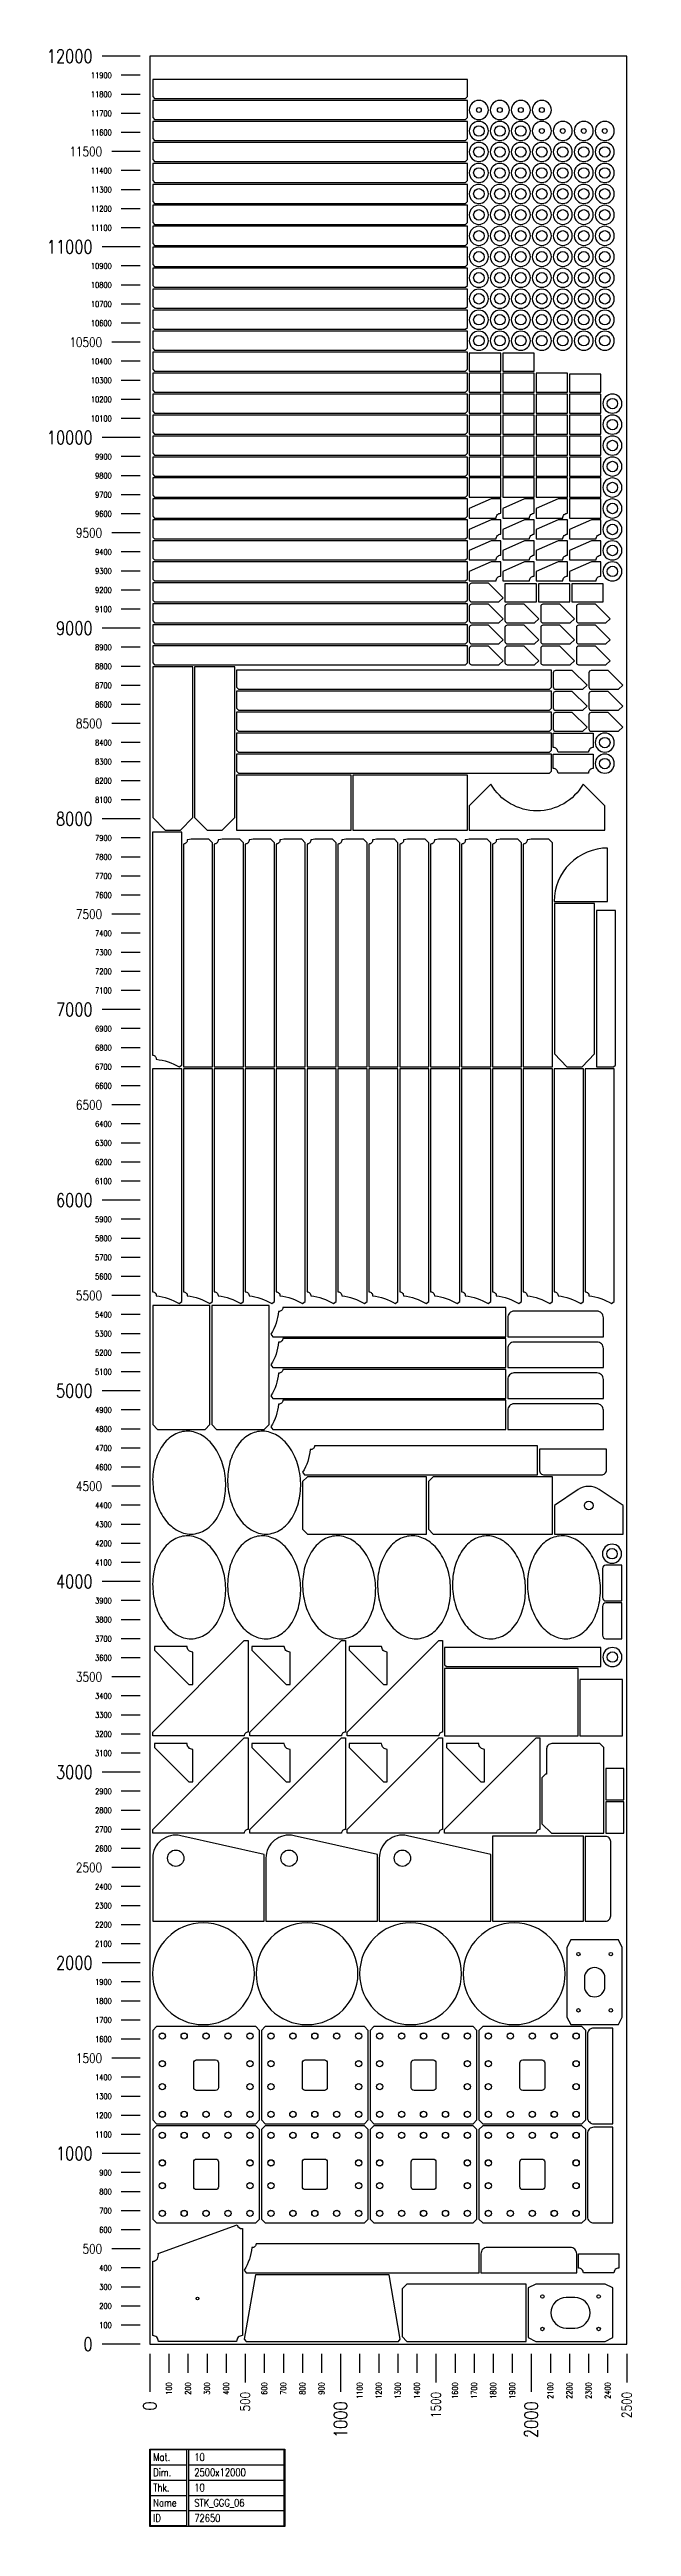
# Model space of a CAD drawing. Header units: millimetres. Extents: x 28039 to 145264, y 9873 to 40131.
# Drawn here: x 95390 to 98441, y 13439 to 26430 of the extents above; entities that cross this region are included whole.
import ezdxf
from ezdxf.enums import TextEntityAlignment as Align

# ---------------------------------------------------------------- set-up
doc = ezdxf.new("R2010")
doc.units = ezdxf.units.MM
doc.layers.add('TEXT', color=7, linetype='Continuous')
doc.styles.add('EasyCutStyle', font='romans.shx', dxfattribs={"width": 0.8})

# ---------------------------------------------------------------- blocks, each defined once
blk = doc.blocks.new('LogoSheet_46632')
at = {"color": 1}
for p, q in [((-50, 12000), (-250, 12000)), ((-50, 11000), (-250, 11000)), ((-50, 10000), (-250, 10000)), ((-50, 9000), (-250, 9000)), ((-50, 8000), (-250, 8000)), ((-50, 7000), (-250, 7000)), ((-50, 6000), (-250, 6000)), ((-50, 5000), (-250, 5000)), ((-50, 4000), (-250, 4000)), ((-50, 3000), (-250, 3000)), ((-50, 2000), (-250, 2000)), ((-50, 1000), (-250, 1000)), ((-50, 0), (-250, 0)), ((0, -50), (0, -250)), ((1000, -50), (1000, -250)), ((2000, -50), (2000, -250)), ((203, -553), (705, -553)), ((203, -633), (705, -633)), ((203, -713), (705, -713)), ((203, -793), (705, -793)), ((203, -873), (705, -873))]:
    blk.add_line(p, q, dxfattribs=at)
at = {"color": 2}
for p, q in [((-50, 11900), (-150, 11900)), ((-50, 11800), (-150, 11800)), ((-50, 11700), (-150, 11700)), ((-50, 11600), (-150, 11600)), ((-50, 11400), (-150, 11400)), ((-50, 11300), (-150, 11300)), ((-50, 11200), (-150, 11200)), ((-50, 11100), (-150, 11100)), ((-50, 10900), (-150, 10900)), ((-50, 10800), (-150, 10800)), ((-50, 10700), (-150, 10700)), ((-50, 10600), (-150, 10600)), ((-50, 10400), (-150, 10400)), ((-50, 10300), (-150, 10300)), ((-50, 10200), (-150, 10200)), ((-50, 10100), (-150, 10100)), ((-50, 9900), (-150, 9900)), ((-50, 9800), (-150, 9800)), ((-50, 9700), (-150, 9700)), ((-50, 9600), (-150, 9600)), ((-50, 9400), (-150, 9400)), ((-50, 9300), (-150, 9300)), ((-50, 9200), (-150, 9200)), ((-50, 9100), (-150, 9100)), ((-50, 8900), (-150, 8900)), ((-50, 8800), (-150, 8800)), ((-50, 8700), (-150, 8700)), ((-50, 8600), (-150, 8600)), ((-50, 8400), (-150, 8400)), ((-50, 8300), (-150, 8300)), ((-50, 8200), (-150, 8200)), ((-50, 8100), (-150, 8100)), ((-50, 7900), (-150, 7900)), ((-50, 7800), (-150, 7800)), ((-50, 7700), (-150, 7700)), ((-50, 7600), (-150, 7600)), ((-50, 7400), (-150, 7400)), ((-50, 7300), (-150, 7300)), ((-50, 7200), (-150, 7200)), ((-50, 7100), (-150, 7100)), ((-50, 6900), (-150, 6900)), ((-50, 6800), (-150, 6800)), ((-50, 6700), (-150, 6700)), ((-50, 6600), (-150, 6600)), ((-50, 6400), (-150, 6400)), ((-50, 6300), (-150, 6300)), ((-50, 6200), (-150, 6200)), ((-50, 6100), (-150, 6100)), ((-50, 5900), (-150, 5900)), ((-50, 5800), (-150, 5800)), ((-50, 5700), (-150, 5700)), ((-50, 5600), (-150, 5600)), ((-50, 5400), (-150, 5400)), ((-50, 5300), (-150, 5300)), ((-50, 5200), (-150, 5200)), ((-50, 5100), (-150, 5100)), ((-50, 4900), (-150, 4900)), ((-50, 4800), (-150, 4800)), ((-50, 4700), (-150, 4700)), ((-50, 4600), (-150, 4600)), ((-50, 4400), (-150, 4400)), ((-50, 4300), (-150, 4300)), ((-50, 4200), (-150, 4200)), ((-50, 4100), (-150, 4100)), ((-50, 3900), (-150, 3900)), ((-50, 3800), (-150, 3800)), ((-50, 3700), (-150, 3700)), ((-50, 3600), (-150, 3600)), ((-50, 3400), (-150, 3400)), ((-50, 3300), (-150, 3300)), ((-50, 3200), (-150, 3200)), ((-50, 3100), (-150, 3100)), ((-50, 2900), (-150, 2900)), ((-50, 2800), (-150, 2800)), ((-50, 2700), (-150, 2700)), ((-50, 2600), (-150, 2600)), ((-50, 2400), (-150, 2400)), ((-50, 2300), (-150, 2300)), ((-50, 2200), (-150, 2200)), ((-50, 2100), (-150, 2100)), ((-50, 1900), (-150, 1900)), ((-50, 1800), (-150, 1800)), ((-50, 1700), (-150, 1700)), ((-50, 1600), (-150, 1600)), ((-50, 1400), (-150, 1400)), ((-50, 1300), (-150, 1300)), ((-50, 1200), (-150, 1200)), ((-50, 1100), (-150, 1100)), ((-50, 900), (-150, 900)), ((-50, 800), (-150, 800)), ((-50, 700), (-150, 700)), ((-50, 600), (-150, 600)), ((-50, 400), (-150, 400)), ((-50, 300), (-150, 300)), ((-50, 200), (-150, 200)), ((-50, 100), (-150, 100)), ((100, -50), (100, -150)), ((200, -50), (200, -150)), ((300, -50), (300, -150)), ((400, -50), (400, -150)), ((600, -50), (600, -150)), ((700, -50), (700, -150)), ((800, -50), (800, -150)), ((900, -50), (900, -150)), ((1100, -50), (1100, -150)), ((1200, -50), (1200, -150)), ((1300, -50), (1300, -150)), ((1400, -50), (1400, -150)), ((1600, -50), (1600, -150)), ((1700, -50), (1700, -150)), ((1800, -50), (1800, -150)), ((1900, -50), (1900, -150)), ((2100, -50), (2100, -150)), ((2200, -50), (2200, -150)), ((2300, -50), (2300, -150)), ((2400, -50), (2400, -150))]:
    blk.add_line(p, q, dxfattribs=at)
at = {"color": 7}
for p, q in [((-50, 11500), (-200, 11500)), ((-50, 10500), (-200, 10500)), ((-50, 9500), (-200, 9500)), ((-50, 8500), (-200, 8500)), ((-50, 7500), (-200, 7500)), ((-50, 6500), (-200, 6500)), ((-50, 5500), (-200, 5500)), ((-50, 4500), (-200, 4500)), ((-50, 3500), (-200, 3500)), ((-50, 2500), (-200, 2500)), ((-50, 1500), (-200, 1500)), ((-50, 500), (-200, 500)), ((500, -50), (500, -200)), ((1500, -50), (1500, -200)), ((2500, -50), (2500, -200))]:
    blk.add_line(p, q, dxfattribs=at)
at = {"color": 5}
for p, q in [((3, -553), (193, -553)), ((3, -633), (193, -633)), ((3, -713), (193, -713)), ((3, -793), (193, -793)), ((3, -873), (193, -873))]:
    blk.add_line(p, q, dxfattribs=at)
blk.add_line((193, -633), (193, -953))
blk.add_lwpolyline([(0, -550), (708, -550), (708, -956), (0, -956)], close=True)
blk.add_lwpolyline([(3, -553), (193, -553), (193, -953), (3, -953)], close=True, dxfattribs=at)
at = {"color": 1}
blk.add_lwpolyline([(705, -553), (203, -553), (203, -953), (705, -953)], close=True, dxfattribs=at)
at = {"color": 7, "style": 'EasyCutStyle', "width": 0.8}
for s, height, p in [('12000', 70, (-300, 12000)), ('11900', 30, (-200, 11900)), ('11800', 30, (-200, 11800)), ('11700', 30, (-200, 11700)), ('11600', 30, (-200, 11600)), ('11500', 50, (-250, 11500)), ('11400', 30, (-200, 11400)), ('11300', 30, (-200, 11300)), ('11200', 30, (-200, 11200)), ('11100', 30, (-200, 11100)), ('11000', 70, (-300, 11000)), ('10900', 30, (-200, 10900)), ('10800', 30, (-200, 10800)), ('10700', 30, (-200, 10700)), ('10500', 50, (-250, 10500)), ('10600', 30, (-200, 10600)), ('10400', 30, (-200, 10400)), ('10300', 30, (-200, 10300)), ('10200', 30, (-200, 10200)), ('10000', 70, (-300, 10000)), ('10100', 30, (-200, 10100)), ('9900', 30, (-200, 9900)), ('9800', 30, (-200, 9800)), ('9700', 30, (-200, 9700)), ('9600', 30, (-200, 9600)), ('9500', 50, (-250, 9500)), ('9400', 30, (-200, 9400)), ('9300', 30, (-200, 9300)), ('9200', 30, (-200, 9200)), ('9100', 30, (-200, 9100)), ('9000', 70, (-300, 9000)), ('8900', 30, (-200, 8900)), ('8800', 30, (-200, 8800)), ('8700', 30, (-200, 8700)), ('8600', 30, (-200, 8600)), ('8500', 50, (-250, 8500)), ('8400', 30, (-200, 8400)), ('8300', 30, (-200, 8300)), ('8200', 30, (-200, 8200)), ('8100', 30, (-200, 8100)), ('8000', 70, (-300, 8000)), ('7900', 30, (-200, 7900)), ('7800', 30, (-200, 7800)), ('7700', 30, (-200, 7700)), ('7600', 30, (-200, 7600)), ('7500', 50, (-250, 7500)), ('7400', 30, (-200, 7400)), ('7300', 30, (-200, 7300)), ('7200', 30, (-200, 7200)), ('7000', 70, (-300, 7000)), ('7100', 30, (-200, 7100)), ('6900', 30, (-200, 6900)), ('6800', 30, (-200, 6800)), ('6700', 30, (-200, 6700)), ('6500', 50, (-250, 6500)), ('6600', 30, (-200, 6600)), ('6400', 30, (-200, 6400)), ('6300', 30, (-200, 6300)), ('6200', 30, (-200, 6200)), ('6100', 30, (-200, 6100)), ('6000', 70, (-300, 6000)), ('5900', 30, (-200, 5900)), ('5800', 30, (-200, 5800)), ('5700', 30, (-200, 5700)), ('5600', 30, (-200, 5600)), ('5500', 50, (-250, 5500)), ('5400', 30, (-200, 5400)), ('5300', 30, (-200, 5300)), ('5200', 30, (-200, 5200)), ('5100', 30, (-200, 5100)), ('5000', 70, (-300, 5000)), ('4900', 30, (-200, 4900)), ('4800', 30, (-200, 4800)), ('4700', 30, (-200, 4700)), ('4600', 30, (-200, 4600)), ('4500', 50, (-250, 4500)), ('4400', 30, (-200, 4400)), ('4300', 30, (-200, 4300)), ('4200', 30, (-200, 4200)), ('4000', 70, (-300, 4000)), ('4100', 30, (-200, 4100)), ('3900', 30, (-200, 3900)), ('3800', 30, (-200, 3800)), ('3700', 30, (-200, 3700)), ('3500', 50, (-250, 3500)), ('3600', 30, (-200, 3600)), ('3400', 30, (-200, 3400)), ('3300', 30, (-200, 3300)), ('3200', 30, (-200, 3200)), ('3000', 70, (-300, 3000)), ('3100', 30, (-200, 3100)), ('2900', 30, (-200, 2900)), ('2800', 30, (-200, 2800)), ('2700', 30, (-200, 2700)), ('2600', 30, (-200, 2600)), ('2500', 50, (-250, 2500)), ('2400', 30, (-200, 2400)), ('2300', 30, (-200, 2300)), ('2200', 30, (-200, 2200)), ('2100', 30, (-200, 2100)), ('2000', 70, (-300, 2000)), ('1900', 30, (-200, 1900)), ('1800', 30, (-200, 1800)), ('1700', 30, (-200, 1700)), ('1600', 30, (-200, 1600)), ('1500', 50, (-250, 1500)), ('1400', 30, (-200, 1400)), ('1300', 30, (-200, 1300)), ('1200', 30, (-200, 1200)), ('1100', 30, (-200, 1100)), ('1000', 70, (-300, 1000)), ('900', 30, (-200, 900)), ('800', 30, (-200, 800)), ('700', 30, (-200, 700)), ('500', 50, (-250, 500)), ('600', 30, (-200, 600)), ('400', 30, (-200, 400)), ('300', 30, (-200, 300)), ('200', 30, (-200, 200)), ('0', 70, (-300, 0)), ('100', 30, (-200, 100))]:
    blk.add_text(s, height=height, dxfattribs=at).set_placement(p, align=Align.MIDDLE_RIGHT)
for s, height, p in [('100', 30, (100, -200)), ('200', 30, (200, -200)), ('300', 30, (300, -200)), ('400', 30, (400, -200)), ('500', 50, (500, -250)), ('600', 30, (600, -200)), ('700', 30, (700, -200)), ('800', 30, (800, -200)), ('900', 30, (900, -200)), ('1100', 30, (1100, -200)), ('1200', 30, (1200, -200)), ('1300', 30, (1300, -200)), ('1400', 30, (1400, -200)), ('1500', 50, (1500, -250)), ('1600', 30, (1600, -200)), ('1700', 30, (1700, -200)), ('1800', 30, (1800, -200)), ('1900', 30, (1900, -200)), ('2100', 30, (2100, -200)), ('2200', 30, (2200, -200)), ('2300', 30, (2300, -200)), ('2400', 30, (2400, -200)), ('2500', 50, (2500, -250)), ('0', 70, (0, -300)), ('1000', 70, (1000, -300)), ('2000', 70, (2000, -300))]:
    blk.add_text(s, height=height, rotation=90, dxfattribs=at).set_placement(p, align=Align.MIDDLE_RIGHT)
at = {"style": 'EasyCutStyle', "width": 0.8}
for tag, p in [('MATERIAL_SHEET', (233, -612)), ('THICKNESS_SHEET', (233, -772)), ('DIMENSION_SHEET', (233, -692)), ('NAME_SHEET', (233, -852)), ('ID_SHEET', (233, -932))]:
    blk.add_attdef(tag, p, '', height=40, dxfattribs=at)
at = {"layer": 'TEXT', "color": 251, "style": 'EasyCutStyle', "width": 0.8}
for s, p in [('Mat.', (18, -612)), ('Thk.', (18, -772)), ('Dim.', (18, -692)), ('Name', (18, -852)), ('ID', (18, -932))]:
    blk.add_text(s, height=40, dxfattribs=at).set_placement(p)

msp = doc.modelspace()

# ---------------------------------------------------------------- linework, layer by layer
at = {"color": 34, "true_color": 0x945a17}
msp.add_lwpolyline([(95916, 14395), (98416, 14395), (98416, 26395), (95916, 26395)], close=True, dxfattribs=at)
at = {"color": 2}
for points in [[(95931, 26183), (95941, 26173), (97571, 26173), (97581, 26183), (97581, 26273), (95931, 26273)], [(95931, 26073), (95941, 26063), (97571, 26063), (97581, 26073), (97581, 26163), (95931, 26163)], [(95931, 25963), (95941, 25953), (97571, 25953), (97581, 25963), (97581, 26053), (95931, 26053)], [(95931, 25853), (95941, 25843), (97571, 25843), (97581, 25853), (97581, 25943), (95931, 25943)], [(95931, 25743), (95941, 25733), (97571, 25733), (97581, 25743), (97581, 25833), (95931, 25833)], [(95931, 25633), (95941, 25623), (97571, 25623), (97581, 25633), (97581, 25723), (95931, 25723)], [(95931, 25523), (95941, 25513), (97571, 25513), (97581, 25523), (97581, 25613), (95931, 25613)], [(95931, 25413), (95941, 25403), (97571, 25403), (97581, 25413), (97581, 25503), (95931, 25503)], [(95931, 25303), (95941, 25293), (97571, 25293), (97581, 25303), (97581, 25393), (95931, 25393)], [(95931, 25193), (95941, 25183), (97571, 25183), (97581, 25193), (97581, 25283), (95931, 25283)], [(95931, 25083), (95941, 25073), (97571, 25073), (97581, 25083), (97581, 25173), (95931, 25173)], [(95931, 24973), (95941, 24963), (97571, 24963), (97581, 24973), (97581, 25063), (95931, 25063)], [(95931, 24863), (95941, 24853), (97571, 24853), (97581, 24863), (97581, 24953), (95931, 24953)], [(95931, 24753), (95941, 24743), (97571, 24743), (97581, 24753), (97581, 24843), (95931, 24843)], [(97591, 24743), (97756, 24743), (97756, 24838), (97591, 24838)], [(97766, 24743), (97931, 24743), (97931, 24838), (97766, 24838)], [(95931, 24643), (95941, 24633), (97571, 24633), (97581, 24643), (97581, 24733), (95931, 24733)], [(97756, 24633), (97756, 24733), (97591, 24733), (97591, 24633)], [(97931, 24633), (97931, 24733), (97766, 24733), (97766, 24633)], [(98106, 24633), (98106, 24733), (97941, 24733), (97941, 24633)], [(98116, 24633), (98281, 24633), (98281, 24728), (98116, 24728)], [(95931, 24533), (95941, 24523), (97571, 24523), (97581, 24533), (97581, 24623), (95931, 24623)], [(97756, 24523), (97756, 24623), (97591, 24623), (97591, 24523)], [(97931, 24523), (97931, 24623), (97766, 24623), (97766, 24523)], [(98106, 24523), (98106, 24623), (97941, 24623), (97941, 24523)], [(98281, 24523), (98281, 24623), (98116, 24623), (98116, 24523)], [(95931, 24423), (95941, 24413), (97571, 24413), (97581, 24423), (97581, 24513), (95931, 24513)], [(97756, 24413), (97756, 24513), (97591, 24513), (97591, 24413)], [(97931, 24413), (97931, 24513), (97766, 24513), (97766, 24413)], [(98106, 24413), (98106, 24513), (97941, 24513), (97941, 24413)], [(98281, 24413), (98281, 24513), (98116, 24513), (98116, 24413)], [(95931, 24313), (95941, 24303), (97571, 24303), (97581, 24313), (97581, 24403), (95931, 24403)], [(97756, 24303), (97756, 24403), (97591, 24403), (97591, 24303)], [(97931, 24303), (97931, 24403), (97766, 24403), (97766, 24303)], [(98106, 24303), (98106, 24403), (97941, 24403), (97941, 24303)], [(98281, 24303), (98281, 24403), (98116, 24403), (98116, 24303)], [(95931, 24203), (95941, 24193), (97571, 24193), (97581, 24203), (97581, 24293), (95931, 24293)], [(95931, 24093), (95941, 24083), (97571, 24083), (97581, 24093), (97581, 24183), (95931, 24183)], [(97756, 24193), (97756, 24293), (97591, 24293), (97591, 24193)], [(97756, 24083), (97756, 24183), (97591, 24183), (97591, 24083)], [(97931, 24193), (97931, 24293), (97766, 24293), (97766, 24193)], [(97931, 24083), (97931, 24183), (97766, 24183), (97766, 24083)], [(98106, 24193), (98106, 24293), (97941, 24293), (97941, 24193)], [(98106, 24083), (98106, 24183), (97941, 24183), (97941, 24083)], [(98281, 24193), (98281, 24293), (98116, 24293), (98116, 24193)], [(98281, 24083), (98281, 24183), (98116, 24183), (98116, 24083)], [(95931, 23983), (95941, 23973), (97571, 23973), (97581, 23983), (97581, 24073), (95931, 24073)], [(98281, 23973), (98281, 24073), (98116, 24073), (98116, 23973)], [(95931, 23873), (95941, 23863), (97571, 23863), (97581, 23873), (97581, 23963), (95931, 23963)], [(95931, 23763), (95941, 23753), (97571, 23753), (97581, 23763), (97581, 23853), (95931, 23853)], [(95931, 23653), (95941, 23643), (97571, 23643), (97581, 23653), (97581, 23743), (95931, 23743)], [(95931, 23543), (95941, 23533), (97571, 23533), (97581, 23543), (97581, 23633), (95931, 23633)], [(95931, 23433), (95941, 23423), (97571, 23423), (97581, 23433), (97581, 23523), (95931, 23523)], [(97778, 23533), (97943, 23533), (97943, 23628), (97778, 23628)], [(97953, 23533), (98118, 23533), (98118, 23628), (97953, 23628)], [(98128, 23533), (98293, 23533), (98293, 23628), (98128, 23628)], [(95931, 23323), (95941, 23313), (97571, 23313), (97581, 23323), (97581, 23413), (95931, 23413)], [(95931, 23213), (95941, 23203), (97571, 23203), (97581, 23213), (97581, 23303), (95931, 23303)], [(96076, 22335), (96141, 22403), (96141, 23193), (95931, 23193), (95931, 22403), (95996, 22335)], [(96296, 22335), (96361, 22403), (96361, 23193), (96151, 23193), (96151, 22403), (96216, 22335)], [(96371, 23085), (96381, 23075), (98011, 23075), (98021, 23085), (98021, 23175), (96371, 23175)], [(96371, 22975), (96381, 22965), (98011, 22965), (98021, 22975), (98021, 23065), (96371, 23065)], [(96371, 22865), (96381, 22855), (98011, 22855), (98021, 22865), (98021, 22955), (96371, 22955)], [(96371, 22755), (96381, 22745), (98011, 22745), (98021, 22755), (98021, 22845), (96371, 22845)], [(96371, 22645), (96381, 22635), (98011, 22635), (98021, 22645), (98021, 22735), (96371, 22735)], [(96371, 22335), (96971, 22335), (96971, 22625), (96371, 22625)], [(96981, 22335), (97581, 22335), (97581, 22625), (96981, 22625)], [(98182, 21094), (98247, 21162), (98247, 21952), (98037, 21952), (98037, 21162), (98102, 21094)], [(98347, 21094), (98357, 21104), (98357, 21914), (98257, 21914), (98257, 21094)], [(96206, 19193), (96231, 19218), (96231, 19843), (95931, 19843), (95931, 19218), (95956, 19193)], [(96516, 19193), (96541, 19218), (96541, 19843), (96241, 19843), (96241, 19218), (96266, 19193)], [(96717, 18669), (96742, 18644), (97367, 18644), (97367, 18944), (96742, 18944), (96717, 18919)], [(97377, 18669), (97402, 18644), (98027, 18644), (98027, 18944), (97402, 18944), (97377, 18919)], [(97461, 17959), (97471, 17949), (98281, 17949), (98281, 18049), (97461, 18049)], [(98161, 17585), (98161, 17939), (97461, 17939), (97461, 17585)], [(98394, 17585), (98394, 17881), (98171, 17881), (98171, 17585)], [(98401, 17250), (98401, 17415), (98306, 17415), (98306, 17250)], [(98401, 17075), (98401, 17240), (98306, 17240), (98306, 17075)], [(97713, 16614), (98189, 16614), (98189, 17059), (97713, 17059)], [(98373, 16071), (98393, 16111), (98393, 16476), (98373, 16516), (98123, 16516), (98103, 16476), (98103, 16111), (98123, 16071)], [(95931, 15571), (95951, 15551), (96471, 15551), (96491, 15571), (96491, 16041), (96471, 16061), (95951, 16061), (95931, 16041)], [(96501, 15571), (96521, 15551), (97041, 15551), (97061, 15571), (97061, 16041), (97041, 16061), (96521, 16061), (96501, 16041)], [(97071, 15571), (97091, 15551), (97611, 15551), (97631, 15571), (97631, 16041), (97611, 16061), (97091, 16061), (97071, 16041)], [(97641, 15571), (97661, 15551), (98181, 15551), (98201, 15571), (98201, 16041), (98181, 16061), (97661, 16061), (97641, 16041)], [(95931, 15051), (95951, 15031), (96471, 15031), (96491, 15051), (96491, 15521), (96471, 15541), (95951, 15541), (95931, 15521)], [(96501, 15051), (96521, 15031), (97041, 15031), (97061, 15051), (97061, 15521), (97041, 15541), (96521, 15541), (96501, 15521)], [(97071, 15051), (97091, 15031), (97611, 15031), (97631, 15051), (97631, 15521), (97611, 15541), (97091, 15541), (97071, 15521)], [(97641, 15051), (97661, 15031), (98181, 15031), (98201, 15051), (98201, 15521), (98181, 15541), (97661, 15541), (97641, 15521)], [(96411, 14422), (96421, 14410), (97219, 14410), (97229, 14422), (97170, 14759), (96470, 14759)], [(97239, 14435), (97264, 14410), (97889, 14410), (97889, 14710), (97264, 14710), (97239, 14685)], [(97899, 14430), (97939, 14410), (98304, 14410), (98344, 14430), (98344, 14690), (98304, 14710), (97939, 14710), (97899, 14690)]]:
    msp.add_lwpolyline(points, close=True, dxfattribs=at)
at = {"color": 2, "elevation": 0}
for points in [[(97641, 26063, 1), (97641, 26163, 1)], [(97751, 26063, 1), (97751, 26163, 1)], [(97861, 26063, 1), (97861, 26163, 1)], [(97971, 26063, 1), (97971, 26163, 1)], [(97641, 25953, 1), (97641, 26053, 1)], [(97751, 25953, 1), (97751, 26053, 1)], [(97861, 25953, 1), (97861, 26053, 1)], [(97971, 25953, 1), (97971, 26053, 1)], [(98081, 25953, 1), (98081, 26053, 1)], [(98191, 25953, 1), (98191, 26053, 1)], [(98301, 25953, 1), (98301, 26053, 1)], [(97641, 25843, 1), (97641, 25943, 1)], [(97751, 25843, 1), (97751, 25943, 1)], [(97861, 25843, 1), (97861, 25943, 1)], [(97971, 25843, 1), (97971, 25943, 1)], [(98081, 25843, 1), (98081, 25943, 1)], [(98191, 25843, 1), (98191, 25943, 1)], [(98301, 25843, 1), (98301, 25943, 1)], [(97641, 25733, 1), (97641, 25833, 1)], [(97641, 25623, 1), (97641, 25723, 1)], [(97751, 25733, 1), (97751, 25833, 1)], [(97751, 25623, 1), (97751, 25723, 1)], [(97861, 25733, 1), (97861, 25833, 1)], [(97861, 25623, 1), (97861, 25723, 1)], [(97971, 25733, 1), (97971, 25833, 1)], [(97971, 25623, 1), (97971, 25723, 1)], [(98081, 25733, 1), (98081, 25833, 1)], [(98081, 25623, 1), (98081, 25723, 1)], [(98191, 25733, 1), (98191, 25833, 1)], [(98191, 25623, 1), (98191, 25723, 1)], [(98301, 25733, 1), (98301, 25833, 1)], [(98301, 25623, 1), (98301, 25723, 1)], [(97641, 25513, 1), (97641, 25613, 1)], [(97751, 25513, 1), (97751, 25613, 1)], [(97861, 25513, 1), (97861, 25613, 1)], [(97971, 25513, 1), (97971, 25613, 1)], [(98081, 25513, 1), (98081, 25613, 1)], [(98191, 25513, 1), (98191, 25613, 1)], [(98301, 25513, 1), (98301, 25613, 1)], [(97641, 25403, 1), (97641, 25503, 1)], [(97751, 25403, 1), (97751, 25503, 1)], [(97861, 25403, 1), (97861, 25503, 1)], [(97971, 25403, 1), (97971, 25503, 1)], [(98081, 25403, 1), (98081, 25503, 1)], [(98191, 25403, 1), (98191, 25503, 1)], [(98301, 25403, 1), (98301, 25503, 1)], [(97641, 25293, 1), (97641, 25393, 1)], [(97751, 25293, 1), (97751, 25393, 1)], [(97861, 25293, 1), (97861, 25393, 1)], [(97971, 25293, 1), (97971, 25393, 1)], [(98081, 25293, 1), (98081, 25393, 1)], [(98191, 25293, 1), (98191, 25393, 1)], [(98301, 25293, 1), (98301, 25393, 1)], [(97641, 25183, 1), (97641, 25283, 1)], [(97751, 25183, 1), (97751, 25283, 1)], [(97861, 25183, 1), (97861, 25283, 1)], [(97971, 25183, 1), (97971, 25283, 1)], [(98081, 25183, 1), (98081, 25283, 1)], [(98191, 25183, 1), (98191, 25283, 1)], [(98301, 25183, 1), (98301, 25283, 1)], [(97641, 25073, 1), (97641, 25173, 1)], [(97751, 25073, 1), (97751, 25173, 1)], [(97861, 25073, 1), (97861, 25173, 1)], [(97971, 25073, 1), (97971, 25173, 1)], [(98081, 25073, 1), (98081, 25173, 1)], [(98191, 25073, 1), (98191, 25173, 1)], [(98301, 25073, 1), (98301, 25173, 1)], [(97641, 24963, 1), (97641, 25063, 1)], [(97641, 24853, 1), (97641, 24953, 1)], [(97751, 24963, 1), (97751, 25063, 1)], [(97751, 24853, 1), (97751, 24953, 1)], [(97861, 24963, 1), (97861, 25063, 1)], [(97861, 24853, 1), (97861, 24953, 1)], [(97971, 24963, 1), (97971, 25063, 1)], [(97971, 24853, 1), (97971, 24953, 1)], [(98081, 24963, 1), (98081, 25063, 1)], [(98081, 24853, 1), (98081, 24953, 1)], [(98191, 24963, 1), (98191, 25063, 1)], [(98191, 24853, 1), (98191, 24953, 1)], [(98301, 24963, 1), (98301, 25063, 1)], [(98301, 24853, 1), (98301, 24953, 1)], [(98341, 24523, 1), (98341, 24623, 1)], [(98341, 24413, 1), (98341, 24513, 1)], [(98341, 24303, 1), (98341, 24403, 1)], [(98341, 24193, 1), (98341, 24293, 1)], [(98341, 24083, 1), (98341, 24183, 1)], [(97591, 23973), (97731, 23973, -0.414214), (97756, 23998), (97756, 24073), (97706, 24073), (97591, 24023)], [(97766, 23973), (97906, 23973, -0.414214), (97931, 23998), (97931, 24073), (97881, 24073), (97766, 24023)], [(97941, 23973), (98081, 23973, -0.414214), (98106, 23998), (98106, 24073), (98056, 24073), (97941, 24023)], [(98341, 23973, 1), (98341, 24073, 1)], [(97591, 23863), (97731, 23863, -0.414214), (97756, 23888), (97756, 23963), (97706, 23963), (97591, 23913)], [(97766, 23863), (97906, 23863, -0.414214), (97931, 23888), (97931, 23963), (97881, 23963), (97766, 23913)], [(97941, 23863), (98081, 23863, -0.414214), (98106, 23888), (98106, 23963), (98056, 23963), (97941, 23913)], [(98116, 23863), (98256, 23863, -0.414214), (98281, 23888), (98281, 23963), (98231, 23963), (98116, 23913)], [(98341, 23863, 1), (98341, 23963, 1)], [(97591, 23753), (97731, 23753, -0.414214), (97756, 23778), (97756, 23853), (97706, 23853), (97591, 23803)], [(97766, 23753), (97906, 23753, -0.414214), (97931, 23778), (97931, 23853), (97881, 23853), (97766, 23803)], [(97941, 23753), (98081, 23753, -0.414214), (98106, 23778), (98106, 23853), (98056, 23853), (97941, 23803)], [(98116, 23753), (98256, 23753, -0.414214), (98281, 23778), (98281, 23853), (98231, 23853), (98116, 23803)], [(98341, 23753, 1), (98341, 23853, 1)], [(97591, 23643), (97731, 23643, -0.414214), (97756, 23668), (97756, 23743), (97706, 23743), (97591, 23693)], [(97766, 23643), (97906, 23643, -0.414214), (97931, 23668), (97931, 23743), (97881, 23743), (97766, 23693)], [(97941, 23643), (98081, 23643, -0.414214), (98106, 23668), (98106, 23743), (98056, 23743), (97941, 23693)], [(98116, 23643), (98256, 23643, -0.414214), (98281, 23668), (98281, 23743), (98231, 23743), (98116, 23693)], [(98341, 23643, 1), (98341, 23743, 1)], [(97591, 23545, 0.414214), (97603, 23533), (97746, 23533), (97768, 23554), (97691, 23631), (97603, 23631, 0.414214), (97591, 23619)], [(97591, 23435, 0.414214), (97603, 23423), (97746, 23423), (97768, 23444), (97691, 23521), (97603, 23521, 0.414214), (97591, 23509)], [(97778, 23435, 0.414214), (97790, 23423), (97933, 23423), (97955, 23444), (97878, 23521), (97790, 23521, 0.414214), (97778, 23509)], [(97965, 23435, 0.414214), (97977, 23423), (98120, 23423), (98142, 23444), (98065, 23521), (97977, 23521, 0.414214), (97965, 23509)], [(98152, 23435, 0.414214), (98164, 23423), (98307, 23423), (98329, 23444), (98252, 23521), (98164, 23521, 0.414214), (98152, 23509)], [(97591, 23325, 0.414214), (97603, 23313), (97746, 23313), (97768, 23334), (97691, 23411), (97603, 23411, 0.414214), (97591, 23399)], [(97778, 23325, 0.414214), (97790, 23313), (97933, 23313), (97955, 23334), (97878, 23411), (97790, 23411, 0.414214), (97778, 23399)], [(97965, 23325, 0.414214), (97977, 23313), (98120, 23313), (98142, 23334), (98065, 23411), (97977, 23411, 0.414214), (97965, 23399)], [(98152, 23325, 0.414214), (98164, 23313), (98307, 23313), (98329, 23334), (98252, 23411), (98164, 23411, 0.414214), (98152, 23399)], [(97591, 23215, 0.414214), (97603, 23203), (97746, 23203), (97768, 23224), (97691, 23301), (97603, 23301, 0.414214), (97591, 23289)], [(97778, 23215, 0.414214), (97790, 23203), (97933, 23203), (97955, 23224), (97878, 23301), (97790, 23301, 0.414214), (97778, 23289)], [(97965, 23215, 0.414214), (97977, 23203), (98120, 23203), (98142, 23224), (98065, 23301), (97977, 23301, 0.414214), (97965, 23289)], [(98152, 23215, 0.414214), (98164, 23203), (98307, 23203), (98329, 23224), (98252, 23301), (98164, 23301, 0.414214), (98152, 23289)], [(98031, 23087, 0.414214), (98043, 23075), (98186, 23075), (98208, 23096), (98131, 23173), (98043, 23173, 0.414214), (98031, 23161)], [(98218, 23087, 0.414214), (98230, 23075), (98373, 23075), (98395, 23096), (98318, 23173), (98230, 23173, 0.414214), (98218, 23161)], [(98031, 22977, 0.414214), (98043, 22965), (98186, 22965), (98208, 22986), (98131, 23063), (98043, 23063, 0.414214), (98031, 23051)], [(98218, 22977, 0.414214), (98230, 22965), (98373, 22965), (98395, 22986), (98318, 23063), (98230, 23063, 0.414214), (98218, 23051)], [(98031, 22867, 0.414214), (98043, 22855), (98186, 22855), (98208, 22876), (98131, 22953), (98043, 22953, 0.414214), (98031, 22941)], [(98218, 22867, 0.414214), (98230, 22855), (98373, 22855), (98395, 22876), (98318, 22953), (98230, 22953, 0.414214), (98218, 22941)], [(98301, 22745, 1), (98301, 22845, 1)], [(98301, 22635, 1), (98301, 22735, 1)], [(97591, 22335), (98302, 22335), (98302, 22463), (98188, 22577, -0.577744), (97704, 22577), (97591, 22463)], [(95950, 21134, -0.113956), (96069, 21094), (96083, 21104), (96083, 22325), (95930, 22325), (95930, 21156, -0.434245)], [(96245, 21094), (96245, 22269), (96226, 22288), (96133, 22288), (96116, 22285), (96112, 22285, -0.436964), (96092, 22263), (96092, 21094)], [(96407, 21094), (96407, 22269), (96388, 22288), (96295, 22288), (96278, 22285), (96274, 22285, -0.436964), (96254, 22263), (96254, 21094)], [(96569, 21094), (96569, 22269), (96550, 22288), (96457, 22288), (96440, 22285), (96436, 22285, -0.436964), (96416, 22263), (96416, 21094)], [(96731, 21094), (96731, 22269), (96712, 22288), (96619, 22288), (96602, 22285), (96598, 22285, -0.436964), (96578, 22263), (96578, 21094)], [(96893, 21094), (96893, 22269), (96874, 22288), (96781, 22288), (96764, 22285), (96760, 22285, -0.436964), (96740, 22263), (96740, 21094)], [(97055, 21094), (97055, 22269), (97036, 22288), (96943, 22288), (96926, 22285), (96922, 22285, -0.436964), (96902, 22263), (96902, 21094)], [(97217, 21094), (97217, 22269), (97198, 22288), (97105, 22288), (97088, 22285), (97084, 22285, -0.436964), (97064, 22263), (97064, 21094)], [(97379, 21094), (97379, 22269), (97360, 22288), (97267, 22288), (97250, 22285), (97246, 22285, -0.436964), (97226, 22263), (97226, 21094)], [(97541, 21094), (97541, 22269), (97522, 22288), (97429, 22288), (97412, 22285), (97408, 22285, -0.436964), (97388, 22263), (97388, 21094)], [(97703, 21094), (97703, 22269), (97684, 22288), (97591, 22288), (97574, 22285), (97570, 22285, -0.436964), (97550, 22263), (97550, 21094)], [(97865, 21094), (97865, 22269), (97846, 22288), (97753, 22288), (97736, 22285), (97732, 22285, -0.436964), (97712, 22263), (97712, 21094)], [(98027, 21094), (98027, 22269), (98008, 22288), (97915, 22288), (97898, 22285), (97894, 22285, -0.436964), (97874, 22263), (97874, 21094)], [(98316, 21962), (98316, 22242, 0.414214), (98036, 21962)], [(95950, 19893, -0.113956), (96069, 19853), (96083, 19863), (96083, 21084), (95930, 21084), (95930, 19915, -0.434245)], [(96112, 19893, -0.113956), (96231, 19853), (96245, 19863), (96245, 21084), (96092, 21084), (96092, 19915, -0.434245)], [(96274, 19893, -0.113956), (96393, 19853), (96407, 19863), (96407, 21084), (96254, 21084), (96254, 19915, -0.434245)], [(96436, 19893, -0.113956), (96555, 19853), (96569, 19863), (96569, 21084), (96416, 21084), (96416, 19915, -0.434245)], [(96598, 19893, -0.113956), (96717, 19853), (96731, 19863), (96731, 21084), (96578, 21084), (96578, 19915, -0.434245)], [(96760, 19893, -0.113956), (96879, 19853), (96893, 19863), (96893, 21084), (96740, 21084), (96740, 19915, -0.434245)], [(96922, 19893, -0.113956), (97041, 19853), (97055, 19863), (97055, 21084), (96902, 21084), (96902, 19915, -0.434245)], [(97084, 19893, -0.113956), (97203, 19853), (97217, 19863), (97217, 21084), (97064, 21084), (97064, 19915, -0.434245)], [(97246, 19893, -0.113956), (97365, 19853), (97379, 19863), (97379, 21084), (97226, 21084), (97226, 19915, -0.434245)], [(97408, 19893, -0.113956), (97527, 19853), (97541, 19863), (97541, 21084), (97388, 21084), (97388, 19915, -0.434245)], [(97570, 19893, -0.113956), (97689, 19853), (97703, 19863), (97703, 21084), (97550, 21084), (97550, 19915, -0.434245)], [(97732, 19893, -0.113956), (97851, 19853), (97865, 19863), (97865, 21084), (97712, 21084), (97712, 19915, -0.434245)], [(97894, 19893, -0.113956), (98013, 19853), (98027, 19863), (98027, 21084), (97874, 21084), (97874, 19915, -0.434245)], [(98056, 19893, -0.113956), (98175, 19853), (98189, 19863), (98189, 21084), (98036, 21084), (98036, 19915, -0.434245)], [(98218, 19893, -0.113956), (98337, 19853), (98351, 19863), (98351, 21084), (98198, 21084), (98198, 19915, -0.434245)], [(96591, 19812, -0.113956), (96551, 19693), (96561, 19679), (97782, 19679), (97782, 19832), (96613, 19832, -0.434245)], [(98294, 19779, 0.414302), (98260, 19813), (97825, 19813, 0.414302), (97792, 19779), (97792, 19679), (98294, 19679)], [(96591, 19650, -0.113956), (96551, 19531), (96561, 19517), (97782, 19517), (97782, 19670), (96613, 19670, -0.434245)], [(98294, 19617, 0.414302), (98260, 19651), (97825, 19651, 0.414302), (97792, 19617), (97792, 19517), (98294, 19517)], [(96591, 19488, -0.113956), (96551, 19369), (96561, 19355), (97782, 19355), (97782, 19508), (96613, 19508, -0.434245)], [(98294, 19455, 0.414302), (98260, 19489), (97825, 19489, 0.414302), (97792, 19455), (97792, 19355), (98294, 19355)], [(96591, 19326, -0.113956), (96551, 19207), (96561, 19193), (97782, 19193), (97782, 19346), (96613, 19346, -0.434245)], [(98294, 19293, 0.414302), (98260, 19327), (97825, 19327, 0.414302), (97792, 19293), (97792, 19193), (98294, 19193)], [(96297, 19013, 0.038497), (96278, 19060, 0.042766), (96254, 19101, 0.048711), (96224, 19135, 0.056092), (96190, 19161, 0.063788), (96154, 19177, 0.06933), (96116, 19184, 0.070033), (96079, 19179, 0.06539), (96043, 19165, 0.057782), (96010, 19140, 0.050093), (95982, 19107, 0.043745), (95960, 19067, 0.039149), (95943, 19021, 0.036199), (95933, 18970, 0.034723), (95931, 18918, 0.034604), (95936, 18866, 0.035839), (95948, 18815, 0.038507), (95967, 18768, 0.04276), (95991, 18727, 0.048711), (96021, 18692, 0.0561), (96054, 18667, 0.050417), (96084, 18652, 0.066809), (96122, 18644, 0.07983), (96164, 18648, 0.067268), (96201, 18663, 0.058363), (96234, 18687, 0.050124), (96263, 18720, 0.0438), (96285, 18761, 0.039136), (96302, 18807, 0.036214), (96311, 18857, 0.034718), (96314, 18910, 0.034606), (96309, 18962, 0.035839)], [(96690, 19013, 0.038497), (96671, 19060, 0.042766), (96647, 19101, 0.048711), (96617, 19135, 0.056092), (96583, 19161, 0.063788), (96547, 19177, 0.06933), (96509, 19184, 0.070033), (96472, 19179, 0.06539), (96436, 19165, 0.057782), (96403, 19140, 0.050093), (96375, 19107, 0.043745), (96353, 19067, 0.039149), (96336, 19021, 0.036199), (96326, 18970, 0.034723), (96324, 18918, 0.034604), (96329, 18866, 0.035839), (96341, 18815, 0.038507), (96360, 18768, 0.04276), (96384, 18727, 0.048711), (96414, 18692, 0.0561), (96447, 18667, 0.050417), (96477, 18652, 0.066809), (96515, 18644, 0.07983), (96557, 18648, 0.067268), (96594, 18663, 0.058363), (96627, 18687, 0.050124), (96656, 18720, 0.0438), (96678, 18761, 0.039136), (96695, 18807, 0.036214), (96704, 18857, 0.034718), (96707, 18910, 0.034606), (96702, 18962, 0.035839)], [(96757, 19087, -0.113956), (96717, 18968), (96727, 18954), (97948, 18954), (97948, 19107), (96779, 19107, -0.434245)], [(97958, 18981, 0.414214), (97985, 18954), (98283, 18954, 0.414214), (98310, 18981), (98310, 19089), (97958, 19089)], [(98037, 18644), (98397, 18644), (98397, 18794), (98272, 18877, 0.303366), (98161, 18877), (98037, 18794)], [(96297, 18464, 0.038497), (96278, 18511, 0.042766), (96254, 18552, 0.048711), (96224, 18586, 0.056092), (96190, 18612, 0.063788), (96154, 18628, 0.06933), (96116, 18635, 0.070033), (96079, 18630, 0.06539), (96043, 18616, 0.057782), (96010, 18591, 0.050093), (95982, 18558, 0.043745), (95960, 18518, 0.039149), (95943, 18472, 0.036199), (95933, 18421, 0.034723), (95931, 18369, 0.034604), (95936, 18317, 0.035839), (95948, 18266, 0.038507), (95967, 18219, 0.04276), (95991, 18178, 0.048711), (96021, 18143, 0.0561), (96054, 18118, 0.050417), (96084, 18103, 0.066809), (96122, 18095, 0.07983), (96164, 18099, 0.067268), (96201, 18114, 0.058363), (96234, 18138, 0.050124), (96263, 18171, 0.0438), (96285, 18212, 0.039136), (96302, 18258, 0.036214), (96311, 18308, 0.034718), (96314, 18361, 0.034606), (96309, 18413, 0.035839)], [(96690, 18464, 0.038497), (96671, 18511, 0.042766), (96647, 18552, 0.048711), (96617, 18586, 0.056092), (96583, 18612, 0.063788), (96547, 18628, 0.06933), (96509, 18635, 0.070033), (96472, 18630, 0.06539), (96436, 18616, 0.057782), (96403, 18591, 0.050093), (96375, 18558, 0.043745), (96353, 18518, 0.039149), (96336, 18472, 0.036199), (96326, 18421, 0.034723), (96324, 18369, 0.034604), (96329, 18317, 0.035839), (96341, 18266, 0.038507), (96360, 18219, 0.04276), (96384, 18178, 0.048711), (96414, 18143, 0.0561), (96447, 18118, 0.050417), (96477, 18103, 0.066809), (96515, 18095, 0.07983), (96557, 18099, 0.067268), (96594, 18114, 0.058363), (96627, 18138, 0.050124), (96656, 18171, 0.0438), (96678, 18212, 0.039136), (96695, 18258, 0.036214), (96704, 18308, 0.034718), (96707, 18361, 0.034606), (96702, 18413, 0.035839)], [(97083, 18464, 0.038497), (97064, 18511, 0.042766), (97040, 18552, 0.048711), (97010, 18586, 0.056092), (96976, 18612, 0.063788), (96940, 18628, 0.06933), (96902, 18635, 0.070033), (96865, 18630, 0.06539), (96829, 18616, 0.057782), (96796, 18591, 0.050093), (96768, 18558, 0.043745), (96746, 18518, 0.039149), (96729, 18472, 0.036199), (96719, 18421, 0.034723), (96717, 18369, 0.034604), (96722, 18317, 0.035839), (96734, 18266, 0.038507), (96753, 18219, 0.04276), (96777, 18178, 0.048711), (96807, 18143, 0.0561), (96840, 18118, 0.050417), (96870, 18103, 0.066809), (96908, 18095, 0.07983), (96950, 18099, 0.067268), (96987, 18114, 0.058363), (97020, 18138, 0.050124), (97049, 18171, 0.0438), (97071, 18212, 0.039136), (97088, 18258, 0.036214), (97097, 18308, 0.034718), (97100, 18361, 0.034606), (97095, 18413, 0.035839)], [(97476, 18464, 0.038497), (97457, 18511, 0.042766), (97433, 18552, 0.048711), (97403, 18586, 0.056092), (97369, 18612, 0.063788), (97333, 18628, 0.06933), (97295, 18635, 0.070033), (97258, 18630, 0.06539), (97222, 18616, 0.057782), (97189, 18591, 0.050093), (97161, 18558, 0.043745), (97139, 18518, 0.039149), (97122, 18472, 0.036199), (97112, 18421, 0.034723), (97110, 18369, 0.034604), (97115, 18317, 0.035839), (97127, 18266, 0.038507), (97146, 18219, 0.04276), (97170, 18178, 0.048711), (97200, 18143, 0.0561), (97233, 18118, 0.050417), (97263, 18103, 0.066809), (97301, 18095, 0.07983), (97343, 18099, 0.067268), (97380, 18114, 0.058363), (97413, 18138, 0.050124), (97442, 18171, 0.0438), (97464, 18212, 0.039136), (97481, 18258, 0.036214), (97490, 18308, 0.034718), (97493, 18361, 0.034606), (97488, 18413, 0.035839)], [(97869, 18464, 0.038497), (97850, 18511, 0.042766), (97826, 18552, 0.048711), (97796, 18586, 0.056092), (97762, 18612, 0.063788), (97726, 18628, 0.06933), (97688, 18635, 0.070033), (97651, 18630, 0.06539), (97615, 18616, 0.057782), (97582, 18591, 0.050093), (97554, 18558, 0.043745), (97532, 18518, 0.039149), (97515, 18472, 0.036199), (97505, 18421, 0.034723), (97503, 18369, 0.034604), (97508, 18317, 0.035839), (97520, 18266, 0.038507), (97539, 18219, 0.04276), (97563, 18178, 0.048711), (97593, 18143, 0.0561), (97626, 18118, 0.050417), (97656, 18103, 0.066809), (97694, 18095, 0.07983), (97736, 18099, 0.067268), (97773, 18114, 0.058363), (97806, 18138, 0.050124), (97835, 18171, 0.0438), (97857, 18212, 0.039136), (97874, 18258, 0.036214), (97883, 18308, 0.034718), (97886, 18361, 0.034606), (97881, 18413, 0.035839)], [(98262, 18464, 0.038497), (98243, 18511, 0.042766), (98219, 18552, 0.048711), (98189, 18586, 0.056092), (98155, 18612, 0.063788), (98119, 18628, 0.06933), (98081, 18635, 0.070033), (98044, 18630, 0.06539), (98008, 18616, 0.057782), (97975, 18591, 0.050093), (97947, 18558, 0.043745), (97925, 18518, 0.039149), (97908, 18472, 0.036199), (97898, 18421, 0.034723), (97896, 18369, 0.034604), (97901, 18317, 0.035839), (97913, 18266, 0.038507), (97932, 18219, 0.04276), (97956, 18178, 0.048711), (97986, 18143, 0.0561), (98019, 18118, 0.050417), (98049, 18103, 0.066809), (98087, 18095, 0.07983), (98129, 18099, 0.067268), (98166, 18114, 0.058363), (98199, 18138, 0.050124), (98228, 18171, 0.0438), (98250, 18212, 0.039136), (98267, 18258, 0.036214), (98276, 18308, 0.034718), (98279, 18361, 0.034606), (98274, 18413, 0.035839)], [(98339, 18491, 1), (98339, 18591, 1)], [(98391, 18293), (98391, 18481), (98307, 18481, 0.414214), (98289, 18463), (98289, 18311, 0.414214), (98307, 18293)], [(98391, 18095), (98391, 18283), (98307, 18283, 0.414214), (98289, 18265), (98289, 18113, 0.414214), (98307, 18095)], [(96141, 17855), (96141, 18025, -0.414214), (96111, 18055), (95941, 18055), (95941, 18035), (96121, 17855)], [(96651, 17855), (96651, 18025, -0.414214), (96621, 18055), (96451, 18055), (96451, 18035), (96631, 17855)], [(97161, 17855), (97161, 18025, -0.414214), (97131, 18055), (96961, 18055), (96961, 18035), (97141, 17855)], [(98341, 17949, 1), (98341, 18049, 1)], [(96141, 17345), (96141, 17515, -0.414214), (96111, 17545), (95941, 17545), (95941, 17525), (96121, 17345)], [(96651, 17345), (96651, 17515, -0.414214), (96621, 17545), (96451, 17545), (96451, 17525), (96631, 17345)], [(97161, 17345), (97161, 17515, -0.414214), (97131, 17545), (96961, 17545), (96961, 17525), (97141, 17345)], [(97671, 17345), (97671, 17515, -0.414214), (97641, 17545), (97471, 17545), (97471, 17525), (97651, 17345)], [(98296, 17075), (98296, 17525), (98276, 17545), (98023, 17545, 0.414214), (97996, 17518), (97996, 17385), (97991, 17385), (97971, 17365), (97971, 17125), (98021, 17075)], [(95931, 16614), (96515, 16614), (96515, 16963), (96078, 17062, 0.480791), (95931, 16944)], [(96525, 16614), (97109, 16614), (97109, 16963), (96672, 17062, 0.480791), (96525, 16944)], [(97119, 16614), (97703, 16614), (97703, 16963), (97266, 17062, 0.480791), (97119, 16944)], [(98305, 16614, 0.414214), (98332, 16641), (98332, 17031, 0.414214), (98305, 17058), (98199, 17058), (98199, 16614)], [(96197, 16071, 1), (96197, 16605, 1)], [(96740, 16071, 1), (96740, 16605, 1)], [(97283, 16071, 1), (97283, 16605, 1)], [(97826, 16071, 1), (97826, 16605, 1)], [(98244, 16053, 0.414302), (98210, 16019), (98210, 15584, 0.414302), (98244, 15551), (98344, 15551), (98344, 16053)], [(98244, 15533, 0.414302), (98210, 15499), (98210, 15064, 0.414302), (98244, 15031), (98344, 15031), (98344, 15533)], [(96451, 14902, -0.113956), (96411, 14783), (96421, 14769), (97642, 14769), (97642, 14922), (96473, 14922, -0.434245)], [(98154, 14869, 0.414302), (98120, 14903), (97685, 14903, 0.414302), (97652, 14869), (97652, 14769), (98154, 14769)]]:
    msp.add_lwpolyline(points, format="xyb", close=True, dxfattribs=at)
at = {"color": 1, "elevation": 0}
for points in [[(98031, 22770), (98031, 22845), (98241, 22845), (98241, 22770, 0.414214), (98216, 22745), (98056, 22745, 0.414214)], [(98031, 22660), (98031, 22735), (98241, 22735), (98241, 22660, 0.414214), (98216, 22635), (98056, 22635, 0.414214)], [(96411, 17585), (95931, 17585), (95931, 17605), (96411, 18085), (96431, 18085), (96431, 17605, 0.414214)], [(96921, 17585), (96441, 17585), (96441, 17605), (96921, 18085), (96941, 18085), (96941, 17605, 0.414214)], [(97431, 17585), (96951, 17585), (96951, 17605), (97431, 18085), (97451, 18085), (97451, 17605, 0.414214)], [(96411, 17075), (95931, 17075), (95931, 17095), (96411, 17575), (96431, 17575), (96431, 17095, 0.414214)], [(96921, 17075), (96441, 17075), (96441, 17095), (96921, 17575), (96941, 17575), (96941, 17095, 0.414214)], [(97431, 17075), (96951, 17075), (96951, 17095), (97431, 17575), (97451, 17575), (97451, 17095, 0.414214)], [(97941, 17075), (97461, 17075), (97461, 17095), (97941, 17575), (97961, 17575), (97961, 17095, 0.414214)], [(96371, 14410), (95961, 14410, 0.414214), (95931, 14440), (95931, 14830, 0.52055), (95959, 14870), (96373, 15021, 0.315296), (96401, 15001), (96401, 14440, 0.414214)], [(98164, 14794), (98164, 14869), (98374, 14869), (98374, 14794, 0.414214), (98349, 14769), (98189, 14769, 0.414214)]]:
    msp.add_lwpolyline(points, format="xyb", close=True, dxfattribs=at)
at = {"color": 4}
for points in [[(98302, 16271), (98302, 16316, 1), (98194, 16316), (98194, 16271, 1)], [(98099, 14480), (98144, 14480, 1), (98144, 14640), (98099, 14640, 1)]]:
    msp.add_lwpolyline(points, format="xyb", close=True, dxfattribs=at)
at = {"color": 3}
for points in [[(96161, 15726, -0.414214), (96146, 15741), (96146, 15871, -0.414214), (96161, 15886), (96261, 15886, -0.414214), (96276, 15871), (96276, 15741, -0.414214), (96261, 15726)], [(96731, 15726, -0.414214), (96716, 15741), (96716, 15871, -0.414214), (96731, 15886), (96831, 15886, -0.414214), (96846, 15871), (96846, 15741, -0.414214), (96831, 15726)], [(97301, 15726, -0.414214), (97286, 15741), (97286, 15871, -0.414214), (97301, 15886), (97401, 15886, -0.414214), (97416, 15871), (97416, 15741, -0.414214), (97401, 15726)], [(97871, 15726, -0.414214), (97856, 15741), (97856, 15871, -0.414214), (97871, 15886), (97971, 15886, -0.414214), (97986, 15871), (97986, 15741, -0.414214), (97971, 15726)], [(96161, 15206, -0.414214), (96146, 15221), (96146, 15351, -0.414214), (96161, 15366), (96261, 15366, -0.414214), (96276, 15351), (96276, 15221, -0.414214), (96261, 15206)], [(96731, 15206, -0.414214), (96716, 15221), (96716, 15351, -0.414214), (96731, 15366), (96831, 15366, -0.414214), (96846, 15351), (96846, 15221, -0.414214), (96831, 15206)], [(97301, 15206, -0.414214), (97286, 15221), (97286, 15351, -0.414214), (97301, 15366), (97401, 15366, -0.414214), (97416, 15351), (97416, 15221, -0.414214), (97401, 15206)], [(97871, 15206, -0.414214), (97856, 15221), (97856, 15351, -0.414214), (97871, 15366), (97971, 15366, -0.414214), (97986, 15351), (97986, 15221, -0.414214), (97971, 15206)]]:
    msp.add_lwpolyline(points, format="xyb", close=True, dxfattribs=at)
at = {"color": 4}
for centre, radius in [((97641, 26113, 0), 12.5), ((97751, 26113, 0), 12.5), ((97861, 26113, 0), 12.5), ((97971, 26113, 0), 12.5), ((97641, 26003, 0), 27.5), ((97751, 26003, 0), 27.5), ((97861, 26003, 0), 27.5), ((97971, 26003, 0), 12.5), ((98081, 26003, 0), 12.5), ((98191, 26003, 0), 12.5), ((98301, 26003, 0), 12.5), ((97641, 25893, 0), 27.5), ((97751, 25893, 0), 27.5), ((97861, 25893, 0), 27.5), ((97971, 25893, 0), 27.5), ((98081, 25893, 0), 27.5), ((98191, 25893, 0), 27.5), ((98301, 25893, 0), 27.5), ((97641, 25783, 0), 27.5), ((97751, 25783, 0), 27.5), ((97861, 25783, 0), 27.5), ((97971, 25783, 0), 27.5), ((98081, 25783, 0), 27.5), ((98191, 25783, 0), 27.5), ((98301, 25783, 0), 27.5), ((97641, 25673, 0), 27.5), ((97751, 25673, 0), 27.5), ((97861, 25673, 0), 27.5), ((97971, 25673, 0), 27.5), ((98081, 25673, 0), 27.5), ((98191, 25673, 0), 27.5), ((98301, 25673, 0), 27.5), ((97641, 25563, 0), 27.5), ((97641, 25453, 0), 27.5), ((97751, 25563, 0), 27.5), ((97751, 25453, 0), 27.5), ((97861, 25563, 0), 27.5), ((97861, 25453, 0), 27.5), ((97971, 25563, 0), 27.5), ((97971, 25453, 0), 27.5), ((98081, 25563, 0), 27.5), ((98081, 25453, 0), 27.5), ((98191, 25563, 0), 27.5), ((98191, 25453, 0), 27.5), ((98301, 25563, 0), 27.5), ((98301, 25453, 0), 27.5), ((97641, 25343, 0), 27.5), ((97751, 25343, 0), 27.5), ((97861, 25343, 0), 27.5), ((97971, 25343, 0), 27.5), ((98081, 25343, 0), 27.5), ((98191, 25343, 0), 27.5), ((98301, 25343, 0), 27.5), ((97641, 25233, 0), 27.5), ((97751, 25233, 0), 27.5), ((97861, 25233, 0), 27.5), ((97971, 25233, 0), 27.5), ((98081, 25233, 0), 27.5), ((98191, 25233, 0), 27.5), ((98301, 25233, 0), 27.5), ((97641, 25123, 0), 27.5), ((97751, 25123, 0), 27.5), ((97861, 25123, 0), 27.5), ((97971, 25123, 0), 27.5), ((98081, 25123, 0), 27.5), ((98191, 25123, 0), 27.5), ((98301, 25123, 0), 27.5), ((97641, 25013, 0), 27.5), ((97751, 25013, 0), 27.5), ((97861, 25013, 0), 27.5), ((97971, 25013, 0), 27.5), ((98081, 25013, 0), 27.5), ((98191, 25013, 0), 27.5), ((98301, 25013, 0), 27.5), ((97641, 24903, 0), 27.5), ((97751, 24903, 0), 27.5), ((97861, 24903, 0), 27.5), ((97971, 24903, 0), 27.5), ((98081, 24903, 0), 27.5), ((98191, 24903, 0), 27.5), ((98301, 24903, 0), 27.5), ((98341, 24573, 0), 27.5), ((98341, 24463, 0), 27.5), ((98341, 24353, 0), 27.5), ((98341, 24243, 0), 27.5), ((98341, 24133, 0), 27.5), ((98341, 24023, 0), 27.5), ((98341, 23913, 0), 27.5), ((98341, 23803, 0), 27.5), ((98341, 23693, 0), 27.5), ((98301, 22795, 0), 27.5), ((98301, 22685, 0), 27.5), ((98217, 18794, 0), 23), ((98339, 18541, 0), 27.5), ((98341, 17999, 0), 27.5), ((96052, 16944, 0), 42.9), ((96646, 16944, 0), 42.9), ((97240, 16944, 0), 42.9), ((98163, 16441), 9), ((98163, 16441), 9), ((98333, 16441), 9), ((98333, 16441), 9), ((98163, 16146), 9), ((98163, 16146), 9), ((98333, 16146), 9), ((98333, 16146), 9), ((95981, 16011), 16.5), ((95981, 16011), 16), ((96096, 16011), 16.5), ((96096, 16011), 16), ((96211, 16011), 16.5), ((96211, 16011), 16), ((96326, 16011), 16.5), ((96326, 16011), 16), ((96441, 16011), 16.5), ((96441, 16011), 16), ((96551, 16011), 16.5), ((96551, 16011), 16), ((96666, 16011), 16.5), ((96666, 16011), 16), ((96781, 16011), 16.5), ((96781, 16011), 16), ((96896, 16011), 16.5), ((96896, 16011), 16), ((97011, 16011), 16.5), ((97011, 16011), 16), ((97121, 16011), 16.5), ((97121, 16011), 16), ((97236, 16011), 16.5), ((97236, 16011), 16), ((97351, 16011), 16.5), ((97351, 16011), 16), ((97466, 16011), 16.5), ((97466, 16011), 16), ((97581, 16011), 16.5), ((97581, 16011), 16), ((97691, 16011), 16.5), ((97691, 16011), 16), ((97806, 16011), 16.5), ((97806, 16011), 16), ((97921, 16011), 16.5), ((97921, 16011), 16), ((98036, 16011), 16.5), ((98036, 16011), 16), ((98151, 16011), 16.5), ((98151, 16011), 16), ((95981, 15866), 16.5), ((95981, 15866), 16), ((96441, 15866), 16.5), ((96441, 15866), 16), ((96551, 15866), 16.5), ((96551, 15866), 16), ((97011, 15866), 16.5), ((97011, 15866), 16), ((97121, 15866), 16.5), ((97121, 15866), 16), ((97581, 15866), 16.5), ((97581, 15866), 16), ((97691, 15866), 16.5), ((97691, 15866), 16), ((98151, 15866), 16.5), ((98151, 15866), 16), ((95981, 15746), 16.5), ((95981, 15746), 16), ((96441, 15746), 16.5), ((96441, 15746), 16), ((96551, 15746), 16.5), ((96551, 15746), 16), ((97011, 15746), 16.5), ((97011, 15746), 16), ((97121, 15746), 16.5), ((97121, 15746), 16), ((97581, 15746), 16.5), ((97581, 15746), 16), ((97691, 15746), 16.5), ((97691, 15746), 16), ((98151, 15746), 16.5), ((98151, 15746), 16), ((95981, 15601), 16.5), ((95981, 15601), 16), ((96096, 15601), 16.5), ((96096, 15601), 16), ((96211, 15601), 16.5), ((96211, 15601), 16), ((96326, 15601), 16.5), ((96326, 15601), 16), ((96441, 15601), 16.5), ((96441, 15601), 16), ((96551, 15601), 16.5), ((96551, 15601), 16), ((96666, 15601), 16.5), ((96666, 15601), 16), ((96781, 15601), 16.5), ((96781, 15601), 16), ((96896, 15601), 16.5), ((96896, 15601), 16), ((97011, 15601), 16.5), ((97011, 15601), 16), ((97121, 15601), 16.5), ((97121, 15601), 16), ((97236, 15601), 16.5), ((97236, 15601), 16), ((97351, 15601), 16.5), ((97351, 15601), 16), ((97466, 15601), 16.5), ((97466, 15601), 16), ((97581, 15601), 16.5), ((97581, 15601), 16), ((97691, 15601), 16.5), ((97691, 15601), 16), ((97806, 15601), 16.5), ((97806, 15601), 16), ((97921, 15601), 16.5), ((97921, 15601), 16), ((98036, 15601), 16.5), ((98036, 15601), 16), ((98151, 15601), 16.5), ((98151, 15601), 16), ((95981, 15491), 16.5), ((95981, 15491), 16), ((96096, 15491), 16.5), ((96096, 15491), 16), ((96211, 15491), 16.5), ((96211, 15491), 16), ((96326, 15491), 16.5), ((96326, 15491), 16), ((96441, 15491), 16.5), ((96441, 15491), 16), ((96551, 15491), 16.5), ((96551, 15491), 16), ((96666, 15491), 16.5), ((96666, 15491), 16), ((96781, 15491), 16.5), ((96781, 15491), 16), ((96896, 15491), 16.5), ((96896, 15491), 16), ((97011, 15491), 16.5), ((97011, 15491), 16), ((97121, 15491), 16.5), ((97121, 15491), 16), ((97236, 15491), 16.5), ((97236, 15491), 16), ((97351, 15491), 16.5), ((97351, 15491), 16), ((97466, 15491), 16.5), ((97466, 15491), 16), ((97581, 15491), 16.5), ((97581, 15491), 16), ((97691, 15491), 16.5), ((97691, 15491), 16), ((97806, 15491), 16.5), ((97806, 15491), 16), ((97921, 15491), 16.5), ((97921, 15491), 16), ((98036, 15491), 16.5), ((98036, 15491), 16), ((98151, 15491), 16.5), ((98151, 15491), 16), ((95981, 15346), 16.5), ((95981, 15346), 16), ((96441, 15346), 16.5), ((96441, 15346), 16), ((96551, 15346), 16.5), ((96551, 15346), 16), ((97011, 15346), 16.5), ((97011, 15346), 16), ((97121, 15346), 16.5), ((97121, 15346), 16), ((97581, 15346), 16.5), ((97581, 15346), 16), ((97691, 15346), 16.5), ((97691, 15346), 16), ((98151, 15346), 16.5), ((98151, 15346), 16), ((95981, 15226), 16.5), ((95981, 15226), 16), ((96441, 15226), 16.5), ((96441, 15226), 16), ((96551, 15226), 16.5), ((96551, 15226), 16), ((97011, 15226), 16.5), ((97011, 15226), 16), ((97121, 15226), 16.5), ((97121, 15226), 16), ((97581, 15226), 16.5), ((97581, 15226), 16), ((97691, 15226), 16.5), ((97691, 15226), 16), ((98151, 15226), 16.5), ((98151, 15226), 16), ((95981, 15081), 16.5), ((95981, 15081), 16), ((96096, 15081), 16.5), ((96096, 15081), 16), ((96211, 15081), 16.5), ((96211, 15081), 16), ((96326, 15081), 16.5), ((96326, 15081), 16), ((96441, 15081), 16.5), ((96441, 15081), 16), ((96551, 15081), 16.5), ((96551, 15081), 16), ((96666, 15081), 16.5), ((96666, 15081), 16), ((96781, 15081), 16.5), ((96781, 15081), 16), ((96896, 15081), 16.5), ((96896, 15081), 16), ((97011, 15081), 16.5), ((97011, 15081), 16), ((97121, 15081), 16.5), ((97121, 15081), 16), ((97236, 15081), 16.5), ((97236, 15081), 16), ((97351, 15081), 16.5), ((97351, 15081), 16), ((97466, 15081), 16.5), ((97466, 15081), 16), ((97581, 15081), 16.5), ((97581, 15081), 16), ((97691, 15081), 16.5), ((97691, 15081), 16), ((97806, 15081), 16.5), ((97806, 15081), 16), ((97921, 15081), 16.5), ((97921, 15081), 16), ((98036, 15081), 16.5), ((98036, 15081), 16), ((98151, 15081), 16.5), ((98151, 15081), 16), ((96166, 14635, 0), 7.5), ((97974, 14645), 9), ((97974, 14645), 9), ((98269, 14645), 9), ((98269, 14645), 9), ((97974, 14475), 9), ((97974, 14475), 9), ((98269, 14475), 9), ((98269, 14475), 9)]:
    msp.add_circle(centre, radius, dxfattribs=at)

# ---------------------------------------------------------------- block references
msp.add_blockref('LogoSheet_46632', (95916, 14395)).add_auto_attribs({'DIMENSION_SHEET': '2500x12000', 'THICKNESS_SHEET': '10', 'NAME_SHEET': 'STK_GGG_06', 'ID_SHEET': '72650', 'MATERIAL_SHEET': '10'})

doc.saveas('drawing.dxf')
